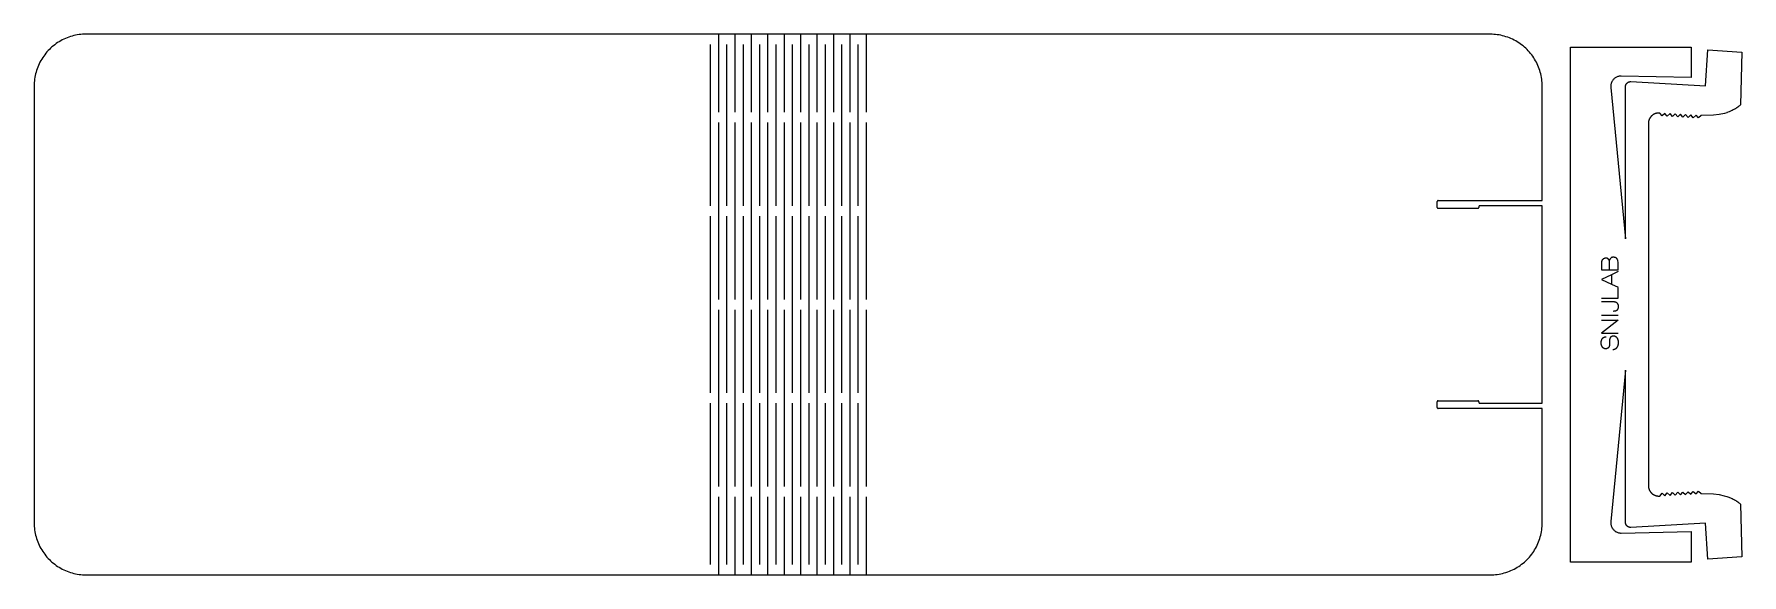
# Model space of a CAD drawing. Extents: x -164 to 164, y -52 to 52.
import ezdxf

# ---------------------------------------------------------------- set-up
doc = ezdxf.new("R2010")
doc.units = 0
doc.header["$MEASUREMENT"] = 0
doc.layers.get('0').update_dxf_attribs({"linetype": 'CONTINUOUS'})

msp = doc.modelspace()

# ---------------------------------------------------------------- linework, layer by layer
for p, q in [((-161.02, 49.32), (-161.26, 49.08)), ((-160.76, 49.54), (-161.02, 49.32)), ((-160.5, 49.76), (-160.76, 49.54)), ((-160.23, 49.98), (-160.5, 49.76)), ((-159.96, 50.18), (-160.23, 49.98)), ((-159.67, 50.37), (-159.96, 50.18)), ((-159.39, 50.55), (-159.67, 50.37)), ((-159.09, 50.72), (-159.39, 50.55)), ((-158.79, 50.89), (-159.09, 50.72)), ((-158.49, 51.04), (-158.79, 50.89)), ((-158.17, 51.18), (-158.49, 51.04)), ((-157.86, 51.31), (-158.17, 51.18)), ((-157.54, 51.43), (-157.86, 51.31)), ((-157.22, 51.54), (-157.54, 51.43)), ((-156.89, 51.64), (-157.22, 51.54)), ((-156.56, 51.72), (-156.89, 51.64)), ((-156.22, 51.8), (-156.56, 51.72)), ((-155.89, 51.86), (-156.22, 51.8)), ((-155.55, 51.91), (-155.89, 51.86)), ((-155.21, 51.95), (-155.55, 51.91)), ((-154.87, 51.98), (-155.21, 51.95)), ((-154.7, 51.99), (-154.87, 51.98)), ((-154.53, 52), (-154.7, 51.99)), ((-154.19, 52.01), (-154.53, 52)), ((-32.61, 51.99), (-154.19, 52.01)), ((-34.19, 49.99), (-34.19, 18.99)), ((-32.61, 51.99), (-32.61, 36.99)), ((-29.45, 51.99), (-32.61, 51.99)), ((-31.03, 49.99), (-31.03, 18.99)), ((-29.45, 51.99), (-29.45, 36.99)), ((-26.3, 51.99), (-29.45, 51.99)), ((-27.87, 49.99), (-27.87, 18.99)), ((-26.3, 51.99), (-26.3, 36.99)), ((-23.14, 51.99), (-26.3, 51.99)), ((-24.72, 49.99), (-24.72, 18.99)), ((-23.14, 51.99), (-23.14, 36.99)), ((-19.98, 51.99), (-23.14, 51.99)), ((-21.56, 49.99), (-21.56, 18.99)), ((-19.98, 51.99), (-19.98, 36.99)), ((-16.82, 51.99), (-19.98, 51.99)), ((-18.4, 49.99), (-18.4, 18.99)), ((-16.82, 51.99), (-16.82, 36.99)), ((-13.66, 51.99), (-16.82, 51.99)), ((-15.24, 49.99), (-15.24, 18.99)), ((-13.66, 51.99), (-13.66, 36.99)), ((-10.51, 51.99), (-13.66, 51.99)), ((-12.09, 49.99), (-12.09, 18.99)), ((-10.51, 51.99), (-10.51, 36.99)), ((-7.35, 51.99), (-10.51, 51.99)), ((-8.93, 49.99), (-8.93, 18.99)), ((-7.35, 51.99), (-7.35, 36.99)), ((-4.19, 51.99), (-7.35, 51.99)), ((-5.77, 49.99), (-5.77, 18.99)), ((115.81, 51.99), (-4.19, 51.99)), ((-4.19, 51.99), (-4.19, 36.99)), ((116.15, 51.99), (115.81, 51.99)), ((116.49, 51.97), (116.15, 51.99)), ((116.83, 51.94), (116.49, 51.97)), ((117.17, 51.9), (116.83, 51.94)), ((117.51, 51.85), (117.17, 51.9)), ((117.84, 51.78), (117.51, 51.85)), ((118.18, 51.71), (117.84, 51.78)), ((118.51, 51.62), (118.18, 51.71)), ((118.83, 51.52), (118.51, 51.62)), ((119.16, 51.42), (118.83, 51.52)), ((119.48, 51.3), (119.16, 51.42)), ((119.79, 51.16), (119.48, 51.3)), ((120.1, 51.02), (119.79, 51.16)), ((120.41, 50.87), (120.1, 51.02)), ((120.71, 50.71), (120.41, 50.87)), ((121.01, 50.54), (120.71, 50.71)), ((121.29, 50.35), (121.01, 50.54)), ((121.58, 50.16), (121.29, 50.35)), ((121.85, 49.96), (121.58, 50.16)), ((122.12, 49.75), (121.85, 49.96)), ((122.38, 49.53), (122.12, 49.75)), ((122.64, 49.3), (122.38, 49.53)), ((122.88, 49.06), (122.64, 49.3)), ((131.22, -0.01), (131.22, 49.53)), ((131.22, 49.53), (154.42, 49.53)), ((154.42, 49.53), (154.42, 43.64)), ((-163.36, 45.99), (-163.49, 45.68)), ((-163.22, 46.3), (-163.36, 45.99)), ((-163.07, 46.61), (-163.22, 46.3)), ((-162.91, 46.91), (-163.07, 46.61)), ((-162.73, 47.2), (-162.91, 46.91)), ((-162.55, 47.49), (-162.73, 47.2)), ((-162.36, 47.77), (-162.55, 47.49)), ((-162.16, 48.05), (-162.36, 47.77)), ((-161.95, 48.32), (-162.16, 48.05)), ((-161.73, 48.58), (-161.95, 48.32)), ((-161.5, 48.83), (-161.73, 48.58)), ((-161.26, 49.08), (-161.5, 48.83)), ((123.12, 48.82), (122.88, 49.06)), ((123.35, 48.56), (123.12, 48.82)), ((123.57, 48.3), (123.35, 48.56)), ((123.78, 48.04), (123.57, 48.3)), ((123.98, 47.76), (123.78, 48.04)), ((124.17, 47.48), (123.98, 47.76)), ((124.35, 47.19), (124.17, 47.48)), ((124.53, 46.89), (124.35, 47.19)), ((124.69, 46.59), (124.53, 46.89)), ((124.84, 46.29), (124.69, 46.59)), ((124.98, 45.98), (124.84, 46.29)), ((125.11, 45.66), (124.98, 45.98)), ((157.21, 42.04), (157.62, 49)), ((157.62, 49), (164.19, 48.56)), ((164.19, 48.56), (163.91, 38.42)), ((-164.17, 42.69), (-164.18, 42.35)), ((-164.14, 43.03), (-164.17, 42.69)), ((-164.1, 43.37), (-164.14, 43.03)), ((-164.04, 43.71), (-164.1, 43.37)), ((-163.98, 44.04), (-164.04, 43.71)), ((-163.91, 44.37), (-163.98, 44.04)), ((-163.82, 44.71), (-163.91, 44.37)), ((-163.72, 45.03), (-163.82, 44.71)), ((-163.61, 45.36), (-163.72, 45.03)), ((-163.49, 45.68), (-163.61, 45.36)), ((125.23, 45.34), (125.11, 45.66)), ((125.34, 45.02), (125.23, 45.34)), ((125.44, 44.69), (125.34, 45.02)), ((125.53, 44.36), (125.44, 44.69)), ((125.6, 44.03), (125.53, 44.36)), ((125.66, 43.69), (125.6, 44.03)), ((125.72, 43.35), (125.66, 43.69)), ((125.76, 43.02), (125.72, 43.35)), ((125.79, 42.68), (125.76, 43.02)), ((139.16, 42.8), (139.11, 42.68)), ((139.22, 42.92), (139.16, 42.8)), ((139.29, 43.04), (139.22, 42.92)), ((139.37, 43.15), (139.29, 43.04)), ((139.46, 43.26), (139.37, 43.15)), ((139.55, 43.35), (139.46, 43.26)), ((139.65, 43.45), (139.55, 43.35)), ((139.75, 43.53), (139.65, 43.45)), ((139.86, 43.61), (139.75, 43.53)), ((139.98, 43.68), (139.86, 43.61)), ((140.1, 43.75), (139.98, 43.68)), ((140.22, 43.8), (140.1, 43.75)), ((140.35, 43.85), (140.22, 43.8)), ((140.48, 43.88), (140.35, 43.85)), ((140.61, 43.91), (140.48, 43.88)), ((140.74, 43.93), (140.61, 43.91)), ((140.88, 43.94), (140.74, 43.93)), ((141.01, 43.95), (140.88, 43.94)), ((154.42, 43.64), (141.01, 43.95)), ((142.21, 42.67), (142.24, 42.7)), ((142.24, 42.7), (142.26, 42.71)), ((142.26, 42.71), (142.29, 42.73)), ((142.29, 42.73), (142.31, 42.74)), ((142.31, 42.74), (142.33, 42.75)), ((142.33, 42.75), (142.35, 42.76)), ((142.35, 42.76), (142.38, 42.77)), ((142.38, 42.77), (142.4, 42.79)), ((142.4, 42.79), (142.42, 42.8)), ((142.42, 42.8), (142.45, 42.81)), ((142.45, 42.81), (142.47, 42.81)), ((142.47, 42.81), (142.49, 42.82)), ((142.49, 42.82), (142.52, 42.83)), ((142.52, 42.83), (142.54, 42.84)), ((142.54, 42.84), (142.57, 42.84)), ((142.57, 42.84), (142.59, 42.85)), ((142.59, 42.85), (142.62, 42.86)), ((142.62, 42.86), (142.64, 42.86)), ((142.64, 42.86), (142.67, 42.86)), ((142.67, 42.86), (142.69, 42.87)), ((142.69, 42.87), (142.72, 42.87)), ((142.72, 42.87), (142.76, 42.87)), ((142.76, 42.87), (142.8, 42.87)), ((142.8, 42.87), (142.83, 42.87)), ((142.83, 42.87), (142.87, 42.87)), ((142.87, 42.87), (157.21, 42.04)), ((-164.18, 42.35), (-164.19, 42.01)), ((-164.19, 42.01), (-164.19, -42.01)), ((125.8, 42.33), (125.79, 42.68)), ((125.81, 41.99), (125.8, 42.33)), ((125.81, 19.99), (125.81, 41.99)), ((138.98, 42.16), (138.97, 42.02)), ((138.97, 42.02), (138.97, 41.89)), ((138.97, 41.89), (138.98, 41.75)), ((139, 42.29), (138.98, 42.16)), ((138.98, 41.75), (141.81, 12.65)), ((139.03, 42.42), (139, 42.29)), ((139.06, 42.55), (139.03, 42.42)), ((139.11, 42.68), (139.06, 42.55)), ((141.81, 41.95), (141.82, 41.99)), ((141.81, 41.91), (141.81, 41.95)), ((141.81, 41.87), (141.81, 41.91)), ((141.81, 39.87), (141.81, 41.87)), ((141.81, 12.65), (141.81, 39.87)), ((141.82, 42.02), (141.83, 42.05)), ((141.82, 41.99), (141.82, 42.02)), ((141.83, 42.08), (141.84, 42.1)), ((141.83, 42.05), (141.83, 42.08)), ((141.84, 42.12), (141.85, 42.15)), ((141.84, 42.1), (141.84, 42.12)), ((141.85, 42.15), (141.86, 42.17)), ((141.86, 42.17), (141.87, 42.2)), ((141.87, 42.22), (141.88, 42.25)), ((141.87, 42.2), (141.87, 42.22)), ((141.88, 42.25), (141.89, 42.27)), ((141.89, 42.27), (141.9, 42.29)), ((141.9, 42.29), (141.92, 42.32)), ((141.92, 42.32), (141.93, 42.34)), ((141.93, 42.34), (141.94, 42.36)), ((141.94, 42.36), (141.95, 42.39)), ((141.95, 42.39), (141.97, 42.41)), ((141.97, 42.41), (141.98, 42.43)), ((141.98, 42.43), (141.99, 42.45)), ((141.99, 42.45), (142.01, 42.47)), ((142.01, 42.47), (142.02, 42.49)), ((142.02, 42.49), (142.05, 42.52)), ((142.05, 42.52), (142.07, 42.55)), ((142.07, 42.55), (142.1, 42.58)), ((142.1, 42.58), (142.13, 42.6)), ((142.13, 42.6), (142.15, 42.63)), ((142.15, 42.63), (142.18, 42.65)), ((142.18, 42.65), (142.21, 42.67)), ((146.71, 36.14), (146.67, 36.1)), ((146.74, 36.18), (146.71, 36.14)), ((146.77, 36.21), (146.74, 36.18)), ((146.81, 36.25), (146.77, 36.21)), ((146.84, 36.28), (146.81, 36.25)), ((146.88, 36.32), (146.84, 36.28)), ((146.92, 36.35), (146.88, 36.32)), ((146.96, 36.38), (146.92, 36.35)), ((147, 36.41), (146.96, 36.38)), ((147.04, 36.44), (147, 36.41)), ((147.08, 36.47), (147.04, 36.44)), ((147.1, 36.49), (147.08, 36.47)), ((147.12, 36.5), (147.1, 36.49)), ((147.14, 36.52), (147.12, 36.5)), ((147.16, 36.53), (147.14, 36.52)), ((147.19, 36.54), (147.16, 36.53)), ((147.21, 36.56), (147.19, 36.54)), ((147.23, 36.57), (147.21, 36.56)), ((147.25, 36.58), (147.23, 36.57)), ((147.27, 36.59), (147.25, 36.58)), ((147.3, 36.61), (147.27, 36.59)), ((147.32, 36.62), (147.3, 36.61)), ((147.34, 36.63), (147.32, 36.62)), ((147.37, 36.64), (147.34, 36.63)), ((147.39, 36.65), (147.37, 36.64)), ((147.41, 36.66), (147.39, 36.65)), ((147.44, 36.67), (147.41, 36.66)), ((147.46, 36.68), (147.44, 36.67)), ((147.48, 36.69), (147.46, 36.68)), ((147.51, 36.7), (147.48, 36.69)), ((147.53, 36.71), (147.51, 36.7)), ((147.56, 36.72), (147.53, 36.71)), ((147.58, 36.73), (147.56, 36.72)), ((147.61, 36.73), (147.58, 36.73)), ((147.63, 36.74), (147.61, 36.73)), ((147.66, 36.75), (147.63, 36.74)), ((147.68, 36.76), (147.66, 36.75)), ((147.71, 36.76), (147.68, 36.76)), ((147.73, 36.77), (147.71, 36.76)), ((147.76, 36.78), (147.73, 36.77)), ((147.78, 36.78), (147.76, 36.78)), ((147.81, 36.79), (147.78, 36.78)), ((147.83, 36.79), (147.81, 36.79)), ((147.86, 36.8), (147.83, 36.79)), ((147.88, 36.8), (147.86, 36.8)), ((147.91, 36.8), (147.88, 36.8)), ((147.93, 36.81), (147.91, 36.8)), ((147.96, 36.81), (147.93, 36.81)), ((147.98, 36.82), (147.96, 36.81)), ((148.01, 36.82), (147.98, 36.82)), ((148.03, 36.82), (148.01, 36.82)), ((148.08, 36.82), (148.03, 36.82)), ((148.13, 36.83), (148.08, 36.82)), ((148.18, 36.83), (148.13, 36.83)), ((148.23, 36.83), (148.18, 36.83)), ((148.28, 36.83), (148.23, 36.83)), ((148.33, 36.83), (148.28, 36.83)), ((148.39, 36.82), (148.33, 36.83)), ((148.86, 36.29), (148.39, 36.82)), ((149.39, 36.76), (148.86, 36.29)), ((149.86, 36.24), (149.39, 36.76)), ((150.39, 36.71), (149.86, 36.24)), ((150.86, 36.18), (150.39, 36.71)), ((151.39, 36.65), (150.86, 36.18)), ((151.86, 36.12), (151.39, 36.65)), ((152.38, 36.59), (151.86, 36.12)), ((152.85, 36.06), (152.38, 36.59)), ((153.38, 36.53), (152.85, 36.06)), ((153.85, 36), (153.38, 36.53)), ((154.38, 36.47), (153.85, 36)), ((154.85, 35.94), (154.38, 36.47)), ((155.38, 36.41), (154.85, 35.94)), ((155.85, 35.89), (155.38, 36.41)), ((156.38, 36.36), (155.85, 35.89)), ((158.77, 36.41), (156.38, 36.36)), ((159.85, 36.55), (158.77, 36.41)), ((160.84, 36.77), (159.85, 36.55)), ((161.28, 36.9), (160.84, 36.77)), ((161.31, 36.91), (161.28, 36.9)), ((161.73, 37.06), (161.31, 36.91)), ((162.14, 37.23), (161.73, 37.06)), ((162.16, 37.25), (162.14, 37.23)), ((162.35, 37.34), (162.16, 37.25)), ((162.54, 37.43), (162.35, 37.34)), ((162.64, 37.49), (162.54, 37.43)), ((162.77, 37.56), (162.64, 37.49)), ((162.84, 37.6), (162.77, 37.56)), ((162.92, 37.65), (162.84, 37.6)), ((163.03, 37.72), (162.92, 37.65)), ((163.09, 37.76), (163.03, 37.72)), ((163.16, 37.81), (163.09, 37.76)), ((163.22, 37.85), (163.16, 37.81)), ((163.28, 37.89), (163.22, 37.85)), ((163.34, 37.94), (163.28, 37.89)), ((163.39, 37.97), (163.34, 37.94)), ((163.47, 38.03), (163.39, 37.97)), ((163.55, 38.09), (163.47, 38.03)), ((163.63, 38.16), (163.55, 38.09)), ((163.71, 38.23), (163.63, 38.16)), ((163.79, 38.29), (163.71, 38.23)), ((163.91, 38.42), (163.79, 38.29)), ((-32.61, 34.99), (-32.61, 0.99)), ((-29.45, 34.99), (-29.45, 0.99)), ((-26.3, 34.99), (-26.3, 0.99)), ((-23.14, 34.99), (-23.14, 0.99)), ((-19.98, 34.99), (-19.98, 0.99)), ((-16.82, 34.99), (-16.82, 0.99)), ((-13.66, 34.99), (-13.66, 0.99)), ((-10.51, 34.99), (-10.51, 0.99)), ((-7.35, 34.99), (-7.35, 0.99)), ((-4.19, 34.99), (-4.19, 0.99)), ((146.23, 35.03), (146.22, 34.98)), ((146.22, 34.98), (146.22, 34.93)), ((146.22, 34.93), (146.22, 34.88)), ((146.22, 34.88), (146.22, 34.83)), ((146.22, 34.83), (146.22, 34.58)), ((146.22, 34.58), (146.22, 12.65)), ((146.24, 35.13), (146.23, 35.08)), ((146.23, 35.08), (146.23, 35.03)), ((146.25, 35.18), (146.24, 35.15)), ((146.24, 35.15), (146.24, 35.13)), ((146.26, 35.23), (146.25, 35.2)), ((146.25, 35.2), (146.25, 35.18)), ((146.27, 35.28), (146.26, 35.25)), ((146.26, 35.25), (146.26, 35.23)), ((146.28, 35.33), (146.27, 35.3)), ((146.27, 35.3), (146.27, 35.28)), ((146.29, 35.35), (146.28, 35.33)), ((146.3, 35.4), (146.29, 35.38)), ((146.29, 35.38), (146.29, 35.35)), ((146.31, 35.43), (146.3, 35.4)), ((146.32, 35.45), (146.31, 35.43)), ((146.33, 35.5), (146.32, 35.48)), ((146.32, 35.48), (146.32, 35.45)), ((146.34, 35.53), (146.33, 35.5)), ((146.35, 35.55), (146.34, 35.53)), ((146.36, 35.57), (146.35, 35.55)), ((146.37, 35.6), (146.36, 35.57)), ((146.38, 35.62), (146.37, 35.6)), ((146.39, 35.64), (146.38, 35.62)), ((146.4, 35.67), (146.39, 35.64)), ((146.41, 35.69), (146.4, 35.67)), ((146.42, 35.71), (146.41, 35.69)), ((146.44, 35.74), (146.42, 35.71)), ((146.45, 35.76), (146.44, 35.74)), ((146.46, 35.78), (146.45, 35.76)), ((146.47, 35.81), (146.46, 35.78)), ((146.48, 35.83), (146.47, 35.81)), ((146.5, 35.85), (146.48, 35.83)), ((146.51, 35.87), (146.5, 35.85)), ((146.52, 35.89), (146.51, 35.87)), ((146.54, 35.92), (146.52, 35.89)), ((146.55, 35.94), (146.54, 35.92)), ((146.57, 35.96), (146.55, 35.94)), ((146.58, 35.98), (146.57, 35.96)), ((146.6, 36), (146.58, 35.98)), ((146.61, 36.02), (146.6, 36)), ((146.63, 36.04), (146.61, 36.02)), ((146.64, 36.06), (146.63, 36.04)), ((146.67, 36.1), (146.64, 36.06)), ((105.62, 19.85), (105.61, 19.82)), ((105.61, 19.82), (105.61, 19.79)), ((105.61, 18.69), (105.61, 19.79)), ((105.63, 19.88), (105.62, 19.85)), ((105.64, 19.9), (105.63, 19.88)), ((105.66, 19.92), (105.64, 19.9)), ((105.68, 19.94), (105.66, 19.92)), ((105.7, 19.96), (105.68, 19.94)), ((105.73, 19.97), (105.7, 19.96)), ((105.75, 19.98), (105.73, 19.97)), ((105.78, 19.99), (105.75, 19.98)), ((105.81, 19.99), (105.78, 19.99)), ((105.81, 19.99), (113.41, 19.99)), ((113.41, 19.99), (125.81, 19.99)), ((-34.19, 16.99), (-34.19, -17.01)), ((-31.03, 16.99), (-31.03, -17.01)), ((-27.87, 16.99), (-27.87, -17.01)), ((-24.72, 16.99), (-24.72, -17.01)), ((-21.56, 16.99), (-21.56, -17.01)), ((-18.4, 16.99), (-18.4, -17.01)), ((-15.24, 16.99), (-15.24, -17.01)), ((-12.09, 16.99), (-12.09, -17.01)), ((-8.93, 16.99), (-8.93, -17.01)), ((-5.77, 16.99), (-5.77, -17.01)), ((105.61, 18.69), (105.61, 18.66)), ((105.61, 18.66), (105.62, 18.64)), ((105.62, 18.64), (105.63, 18.61)), ((105.63, 18.61), (105.64, 18.58)), ((105.64, 18.58), (105.66, 18.56)), ((105.66, 18.56), (105.68, 18.54)), ((105.68, 18.54), (105.7, 18.52)), ((105.7, 18.52), (105.73, 18.51)), ((105.73, 18.51), (105.75, 18.5)), ((105.75, 18.5), (105.78, 18.49)), ((105.78, 18.49), (105.81, 18.49)), ((113.41, 18.49), (105.81, 18.49)), ((113.41, 18.49), (113.44, 18.49)), ((113.44, 18.49), (113.47, 18.5)), ((113.47, 18.5), (113.49, 18.51)), ((113.49, 18.51), (113.52, 18.52)), ((113.52, 18.52), (113.54, 18.54)), ((113.54, 18.54), (113.56, 18.56)), ((113.56, 18.56), (113.58, 18.58)), ((113.58, 18.58), (113.59, 18.61)), ((113.59, 18.61), (113.6, 18.64)), ((113.6, 18.64), (113.61, 18.66)), ((113.62, 18.85), (113.61, 18.82)), ((113.61, 18.82), (113.61, 18.79)), ((113.61, 18.79), (113.61, 18.69)), ((113.61, 18.66), (113.61, 18.69)), ((113.63, 18.88), (113.62, 18.85)), ((113.64, 18.9), (113.63, 18.88)), ((113.66, 18.92), (113.64, 18.9)), ((113.68, 18.94), (113.66, 18.92)), ((113.7, 18.96), (113.68, 18.94)), ((113.73, 18.97), (113.7, 18.96)), ((113.75, 18.98), (113.73, 18.97)), ((113.78, 18.99), (113.75, 18.98)), ((113.81, 18.99), (113.78, 18.99)), ((125.81, 18.99), (113.81, 18.99)), ((125.81, -19.01), (125.81, 18.99)), ((146.22, 12.65), (146.22, -0.01)), ((137.22, 8.17), (137.21, 8.14)), ((137.21, 8.14), (137.21, 8.11)), ((137.21, 8.11), (137.21, 8.08)), ((137.21, 8.08), (137.21, 8.04)), ((137.21, 8.04), (137.21, 8.01)), ((137.21, 8.01), (137.21, 7.98)), ((137.21, 7.98), (137.21, 6.67)), ((137.21, 6.67), (138.7, 6.69)), ((137.23, 8.25), (137.22, 8.22)), ((137.22, 8.22), (137.22, 8.2)), ((137.22, 8.2), (137.22, 8.17)), ((137.24, 8.32), (137.23, 8.29)), ((137.23, 8.29), (137.23, 8.25)), ((137.25, 8.38), (137.24, 8.35)), ((137.24, 8.35), (137.24, 8.32)), ((137.27, 8.43), (137.25, 8.38)), ((137.28, 8.47), (137.27, 8.43)), ((137.29, 8.5), (137.28, 8.47)), ((137.31, 8.53), (137.29, 8.5)), ((137.35, 8.57), (137.31, 8.53)), ((137.39, 8.62), (137.35, 8.57)), ((137.44, 8.66), (137.39, 8.62)), ((137.48, 8.69), (137.44, 8.66)), ((137.51, 8.73), (137.48, 8.69)), ((137.55, 8.76), (137.51, 8.73)), ((137.58, 8.78), (137.55, 8.76)), ((137.61, 8.81), (137.58, 8.78)), ((137.77, 8.88), (137.61, 8.81)), ((137.8, 8.89), (137.77, 8.88)), ((137.82, 8.9), (137.8, 8.89)), ((137.85, 8.91), (137.82, 8.9)), ((137.89, 8.92), (137.85, 8.91)), ((137.92, 8.92), (137.89, 8.92)), ((137.95, 8.93), (137.92, 8.92)), ((137.98, 8.93), (137.95, 8.93)), ((138.02, 8.93), (137.98, 8.93)), ((138.04, 8.93), (138.02, 8.93)), ((138.07, 8.94), (138.04, 8.93)), ((138.1, 8.94), (138.07, 8.94)), ((138.13, 8.94), (138.1, 8.94)), ((138.15, 8.94), (138.13, 8.94)), ((138.18, 8.93), (138.15, 8.94)), ((138.2, 8.93), (138.18, 8.93)), ((138.23, 8.92), (138.2, 8.93)), ((138.25, 8.91), (138.23, 8.92)), ((138.28, 8.91), (138.25, 8.91)), ((138.3, 8.9), (138.28, 8.91)), ((138.32, 8.88), (138.3, 8.9)), ((138.35, 8.87), (138.32, 8.88)), ((138.37, 8.85), (138.35, 8.87)), ((138.4, 8.84), (138.37, 8.85)), ((138.42, 8.82), (138.4, 8.84)), ((138.44, 8.8), (138.42, 8.82)), ((138.46, 8.78), (138.44, 8.8)), ((138.48, 8.76), (138.46, 8.78)), ((138.5, 8.75), (138.48, 8.76)), ((138.52, 8.73), (138.5, 8.75)), ((138.54, 8.71), (138.52, 8.73)), ((138.56, 8.69), (138.54, 8.71)), ((138.58, 8.66), (138.56, 8.69)), ((138.6, 8.64), (138.58, 8.66)), ((138.61, 8.62), (138.6, 8.64)), ((138.63, 8.6), (138.61, 8.62)), ((138.65, 8.58), (138.63, 8.6)), ((138.66, 8.55), (138.65, 8.58)), ((138.68, 8.53), (138.66, 8.55)), ((138.69, 8.51), (138.68, 8.53)), ((138.7, 8.48), (138.69, 8.51)), ((138.73, 8.54), (138.7, 8.48)), ((138.7, 8.48), (138.7, 6.69)), ((138.7, 6.69), (140.41, 6.67)), ((138.76, 8.59), (138.73, 8.54)), ((138.77, 8.61), (138.76, 8.59)), ((138.79, 8.64), (138.77, 8.61)), ((138.8, 8.66), (138.79, 8.64)), ((138.81, 8.68), (138.8, 8.66)), ((138.84, 8.72), (138.81, 8.68)), ((138.87, 8.76), (138.84, 8.72)), ((138.89, 8.8), (138.87, 8.76)), ((138.92, 8.83), (138.89, 8.8)), ((138.99, 8.93), (138.92, 8.83)), ((139.06, 9), (138.99, 8.93)), ((139.08, 9.02), (139.06, 9)), ((139.11, 9.03), (139.08, 9.02)), ((139.13, 9.04), (139.11, 9.03)), ((139.16, 9.05), (139.13, 9.04)), ((139.19, 9.06), (139.16, 9.05)), ((139.21, 9.06), (139.19, 9.06)), ((139.24, 9.07), (139.21, 9.06)), ((139.27, 9.07), (139.24, 9.07)), ((139.3, 9.08), (139.27, 9.07)), ((139.33, 9.08), (139.3, 9.08)), ((139.36, 9.08), (139.33, 9.08)), ((139.4, 9.09), (139.36, 9.08)), ((139.43, 9.09), (139.4, 9.09)), ((139.47, 9.09), (139.43, 9.09)), ((139.5, 9.09), (139.47, 9.09)), ((139.54, 9.09), (139.5, 9.09)), ((139.57, 9.09), (139.54, 9.09)), ((139.6, 9.08), (139.57, 9.09)), ((139.63, 9.08), (139.6, 9.08)), ((139.66, 9.08), (139.63, 9.08)), ((139.69, 9.07), (139.66, 9.08)), ((139.71, 9.07), (139.69, 9.07)), ((139.74, 9.06), (139.71, 9.07)), ((139.76, 9.05), (139.74, 9.06)), ((139.79, 9.05), (139.76, 9.05)), ((139.82, 9.04), (139.79, 9.05)), ((139.85, 9.02), (139.82, 9.04)), ((139.87, 9.01), (139.85, 9.02)), ((139.9, 9), (139.87, 9.01)), ((139.92, 8.99), (139.9, 9)), ((139.95, 8.98), (139.92, 8.99)), ((139.98, 8.97), (139.95, 8.98)), ((140.01, 8.96), (139.98, 8.97)), ((140.03, 8.95), (140.01, 8.96)), ((140.06, 8.93), (140.03, 8.95)), ((140.08, 8.92), (140.06, 8.93)), ((140.11, 8.9), (140.08, 8.92)), ((140.13, 8.87), (140.11, 8.9)), ((140.15, 8.85), (140.13, 8.87)), ((140.16, 8.83), (140.15, 8.85)), ((140.18, 8.81), (140.16, 8.83)), ((140.19, 8.78), (140.18, 8.81)), ((140.2, 8.76), (140.19, 8.78)), ((140.27, 8.62), (140.2, 8.76)), ((140.32, 8.52), (140.27, 8.62)), ((140.34, 8.46), (140.32, 8.52)), ((140.35, 8.43), (140.34, 8.46)), ((140.36, 8.41), (140.35, 8.43)), ((140.39, 8.15), (140.36, 8.41)), ((140.41, 7.89), (140.39, 8.15)), ((140.41, 6.67), (140.41, 7.89)), ((139.13, 5.73), (137.19, 4.81)), ((137.19, 4.81), (139.13, 3.93)), ((140.43, 6.33), (139.13, 5.73)), ((139.13, 5.73), (139.13, 3.93)), ((139.13, 3.93), (140.43, 3.34)), ((137.19, 1.19), (140.43, 1.19)), ((139.42, 0.51), (137.19, 0.51)), ((139.45, 0.51), (139.42, 0.51)), ((139.49, 0.51), (139.45, 0.51)), ((139.52, 0.51), (139.49, 0.51)), ((139.55, 0.5), (139.52, 0.51)), ((139.58, 0.5), (139.55, 0.5)), ((139.61, 0.5), (139.58, 0.5)), ((139.64, 0.49), (139.61, 0.5)), ((139.67, 0.49), (139.64, 0.49)), ((139.7, 0.49), (139.67, 0.49)), ((139.73, 0.48), (139.7, 0.49)), ((139.76, 0.48), (139.73, 0.48)), ((139.78, 0.47), (139.76, 0.48)), ((139.81, 0.47), (139.78, 0.47)), ((139.84, 0.46), (139.81, 0.47)), ((139.86, 0.45), (139.84, 0.46)), ((139.89, 0.45), (139.86, 0.45)), ((139.91, 0.44), (139.89, 0.45)), ((139.95, 0.42), (139.91, 0.44)), ((139.98, 0.41), (139.95, 0.42)), ((140.02, 0.4), (139.98, 0.41)), ((140.05, 0.38), (140.02, 0.4)), ((140.08, 0.37), (140.05, 0.38)), ((140.11, 0.35), (140.08, 0.37)), ((140.14, 0.33), (140.11, 0.35)), ((140.17, 0.31), (140.14, 0.33)), ((140.19, 0.29), (140.17, 0.31)), ((140.22, 0.27), (140.19, 0.29)), ((140.24, 0.25), (140.22, 0.27)), ((140.26, 0.22), (140.24, 0.25)), ((140.29, 0.2), (140.26, 0.22)), ((140.31, 0.17), (140.29, 0.2)), ((140.33, 0.15), (140.31, 0.17)), ((140.34, 0.12), (140.33, 0.15)), ((140.36, 0.09), (140.34, 0.12)), ((140.38, 0.06), (140.36, 0.09)), ((140.39, 0.03), (140.38, 0.06)), ((140.4, 0), (140.39, 0.03)), ((140.42, -0.03), (140.4, 0)), ((140.43, 1.19), (140.43, 3.19)), ((-32.61, -1.01), (-32.61, -35.01)), ((-29.45, -1.01), (-29.45, -35.01)), ((-26.3, -1.01), (-26.3, -35.01)), ((-23.14, -1.01), (-23.14, -35.01)), ((-19.98, -1.01), (-19.98, -35.01)), ((-16.82, -1.01), (-16.82, -35.01)), ((-13.66, -1.01), (-13.66, -35.01)), ((-10.51, -1.01), (-10.51, -35.01)), ((-7.35, -1.01), (-7.35, -35.01)), ((-4.19, -1.01), (-4.19, -35.01)), ((131.22, -49.55), (131.22, -0.01)), ((140.41, -2.99), (137.19, -5.52)), ((137.2, -2.99), (140.41, -2.99)), ((137.21, -2.02), (140.41, -2.03)), ((139.5, -1.26), (139.53, -1.26)), ((139.53, -1.26), (139.56, -1.26)), ((139.56, -1.26), (139.59, -1.25)), ((139.59, -1.25), (139.62, -1.25)), ((139.62, -1.25), (139.65, -1.25)), ((139.65, -1.25), (139.67, -1.25)), ((139.67, -1.25), (139.7, -1.25)), ((139.7, -1.25), (139.73, -1.25)), ((139.73, -1.25), (139.75, -1.24)), ((139.75, -1.24), (139.78, -1.24)), ((139.78, -1.24), (139.81, -1.23)), ((139.81, -1.23), (139.84, -1.23)), ((139.84, -1.23), (139.88, -1.22)), ((139.88, -1.22), (139.91, -1.21)), ((139.91, -1.21), (139.95, -1.2)), ((139.95, -1.2), (139.98, -1.19)), ((139.98, -1.19), (140.01, -1.18)), ((140.01, -1.18), (140.04, -1.17)), ((140.04, -1.17), (140.07, -1.15)), ((140.07, -1.15), (140.1, -1.14)), ((140.1, -1.14), (140.13, -1.12)), ((140.13, -1.12), (140.16, -1.1)), ((140.16, -1.1), (140.18, -1.09)), ((140.18, -1.09), (140.21, -1.07)), ((140.21, -1.07), (140.23, -1.05)), ((140.23, -1.05), (140.25, -1.03)), ((140.25, -1.03), (140.27, -1.01)), ((140.27, -1.01), (140.29, -0.98)), ((140.29, -0.98), (140.31, -0.96)), ((140.31, -0.96), (140.33, -0.93)), ((140.33, -0.93), (140.35, -0.91)), ((140.35, -0.91), (140.36, -0.88)), ((140.36, -0.88), (140.38, -0.86)), ((140.38, -0.86), (140.39, -0.83)), ((140.39, -0.83), (140.4, -0.8)), ((140.4, -0.8), (140.42, -0.77)), ((140.43, -0.06), (140.42, -0.03)), ((140.42, -0.77), (140.43, -0.73)), ((140.44, -0.1), (140.43, -0.06)), ((140.43, -0.73), (140.44, -0.7)), ((140.45, -0.13), (140.44, -0.1)), ((140.44, -0.67), (140.45, -0.63)), ((140.44, -0.7), (140.44, -0.67)), ((140.45, -0.17), (140.45, -0.13)), ((140.46, -0.21), (140.45, -0.17)), ((140.45, -0.63), (140.46, -0.6)), ((140.46, -0.23), (140.46, -0.21)), ((140.47, -0.26), (140.46, -0.23)), ((140.46, -0.56), (140.47, -0.52)), ((140.46, -0.6), (140.46, -0.56)), ((140.47, -0.28), (140.47, -0.26)), ((140.47, -0.31), (140.47, -0.28)), ((140.47, -0.34), (140.47, -0.31)), ((140.47, -0.36), (140.47, -0.34)), ((140.47, -0.39), (140.47, -0.36)), ((140.47, -0.42), (140.47, -0.39)), ((140.47, -0.45), (140.47, -0.42)), ((140.47, -0.47), (140.47, -0.45)), ((140.47, -0.5), (140.47, -0.47)), ((140.47, -0.52), (140.47, -0.5)), ((146.22, -0.01), (146.22, -12.66)), ((137.19, -5.52), (140.43, -5.52)), ((137.36, -6.58), (137.37, -6.56)), ((137.37, -6.56), (137.39, -6.54)), ((137.39, -6.54), (137.41, -6.52)), ((137.41, -6.52), (137.42, -6.49)), ((137.42, -6.49), (137.44, -6.47)), ((137.44, -6.47), (137.46, -6.46)), ((137.46, -6.46), (137.48, -6.44)), ((137.48, -6.44), (137.49, -6.42)), ((137.49, -6.42), (137.51, -6.4)), ((137.51, -6.4), (137.53, -6.39)), ((137.53, -6.39), (137.55, -6.37)), ((137.55, -6.37), (137.57, -6.35)), ((137.57, -6.35), (137.6, -6.34)), ((137.6, -6.34), (137.62, -6.33)), ((137.62, -6.33), (137.64, -6.31)), ((137.64, -6.31), (137.66, -6.3)), ((137.66, -6.3), (137.69, -6.29)), ((137.69, -6.29), (137.71, -6.28)), ((137.71, -6.28), (137.73, -6.27)), ((137.73, -6.27), (137.76, -6.26)), ((137.76, -6.26), (137.78, -6.25)), ((137.78, -6.25), (137.81, -6.24)), ((137.81, -6.24), (137.84, -6.23)), ((137.84, -6.23), (137.86, -6.22)), ((137.86, -6.22), (137.89, -6.22)), ((137.89, -6.22), (137.92, -6.21)), ((137.92, -6.21), (137.94, -6.21)), ((137.94, -6.21), (137.97, -6.2)), ((137.97, -6.2), (138, -6.2)), ((138, -6.2), (138.03, -6.2)), ((138.03, -6.2), (138.06, -6.19)), ((138.06, -6.19), (138.09, -6.19)), ((138.81, -6.56), (138.8, -6.59)), ((138.82, -6.53), (138.81, -6.56)), ((138.83, -6.5), (138.82, -6.53)), ((138.85, -6.48), (138.83, -6.5)), ((138.86, -6.45), (138.85, -6.48)), ((138.87, -6.43), (138.86, -6.45)), ((138.88, -6.41), (138.87, -6.43)), ((138.9, -6.38), (138.88, -6.41)), ((138.92, -6.36), (138.9, -6.38)), ((138.94, -6.33), (138.92, -6.36)), ((138.96, -6.31), (138.94, -6.33)), ((138.98, -6.29), (138.96, -6.31)), ((139, -6.27), (138.98, -6.29)), ((139.02, -6.25), (139, -6.27)), ((139.05, -6.23), (139.02, -6.25)), ((139.07, -6.21), (139.05, -6.23)), ((139.09, -6.2), (139.07, -6.21)), ((139.12, -6.18), (139.09, -6.2)), ((139.15, -6.17), (139.12, -6.18)), ((139.17, -6.15), (139.15, -6.17)), ((139.2, -6.14), (139.17, -6.15)), ((139.23, -6.13), (139.2, -6.14)), ((139.26, -6.12), (139.23, -6.13)), ((139.29, -6.12), (139.26, -6.12)), ((139.31, -6.11), (139.29, -6.12)), ((139.34, -6.11), (139.31, -6.11)), ((139.37, -6.1), (139.34, -6.11)), ((139.39, -6.1), (139.37, -6.1)), ((139.42, -6.1), (139.39, -6.1)), ((139.45, -6.1), (139.42, -6.1)), ((139.48, -6.09), (139.45, -6.1)), ((139.51, -6.09), (139.48, -6.09)), ((139.54, -6.09), (139.51, -6.09)), ((139.56, -6.1), (139.54, -6.09)), ((139.59, -6.1), (139.56, -6.1)), ((139.62, -6.1), (139.59, -6.1)), ((139.65, -6.1), (139.62, -6.1)), ((139.67, -6.11), (139.65, -6.1)), ((139.7, -6.11), (139.67, -6.11)), ((139.73, -6.12), (139.7, -6.11)), ((139.75, -6.12), (139.73, -6.12)), ((139.78, -6.13), (139.75, -6.12)), ((139.8, -6.14), (139.78, -6.13)), ((139.83, -6.15), (139.8, -6.14)), ((139.85, -6.16), (139.83, -6.15)), ((139.88, -6.17), (139.85, -6.16)), ((139.9, -6.18), (139.88, -6.17)), ((139.92, -6.19), (139.9, -6.18)), ((139.94, -6.2), (139.92, -6.19)), ((139.97, -6.21), (139.94, -6.2)), ((139.99, -6.23), (139.97, -6.21)), ((140.01, -6.24), (139.99, -6.23)), ((140.03, -6.26), (140.01, -6.24)), ((140.05, -6.27), (140.03, -6.26)), ((140.07, -6.29), (140.05, -6.27)), ((140.09, -6.3), (140.07, -6.29)), ((140.11, -6.32), (140.09, -6.3)), ((140.13, -6.34), (140.11, -6.32)), ((140.15, -6.36), (140.13, -6.34)), ((140.17, -6.38), (140.15, -6.36)), ((140.19, -6.4), (140.17, -6.38)), ((140.2, -6.42), (140.19, -6.4)), ((140.22, -6.45), (140.2, -6.42)), ((140.24, -6.47), (140.22, -6.45)), ((140.26, -6.5), (140.24, -6.47)), ((140.28, -6.53), (140.26, -6.5)), ((140.3, -6.56), (140.28, -6.53)), ((140.32, -6.6), (140.3, -6.56)), ((137.15, -7.24), (137.16, -7.21)), ((137.15, -7.27), (137.15, -7.24)), ((137.15, -7.3), (137.15, -7.27)), ((137.15, -7.33), (137.15, -7.3)), ((137.15, -7.36), (137.15, -7.33)), ((137.15, -7.4), (137.15, -7.36)), ((137.15, -7.42), (137.15, -7.4)), ((137.15, -7.45), (137.15, -7.42)), ((137.15, -7.48), (137.15, -7.45)), ((137.15, -7.51), (137.15, -7.48)), ((137.15, -7.53), (137.15, -7.51)), ((137.15, -7.56), (137.15, -7.53)), ((137.16, -7.59), (137.15, -7.56)), ((137.16, -7.12), (137.17, -7.09)), ((137.16, -7.15), (137.16, -7.12)), ((137.16, -7.18), (137.16, -7.15)), ((137.16, -7.21), (137.16, -7.18)), ((137.16, -7.61), (137.16, -7.59)), ((137.16, -7.64), (137.16, -7.61)), ((137.17, -7.67), (137.16, -7.64)), ((137.17, -7.07), (137.18, -7.04)), ((137.17, -7.09), (137.17, -7.07)), ((137.17, -7.69), (137.17, -7.67)), ((137.18, -7.73), (137.17, -7.69)), ((137.18, -7.01), (137.19, -6.98)), ((137.18, -7.04), (137.18, -7.01)), ((137.19, -7.77), (137.18, -7.73)), ((137.19, -6.98), (137.2, -6.96)), ((137.2, -7.8), (137.19, -7.77)), ((137.2, -6.93), (137.21, -6.91)), ((137.2, -6.96), (137.2, -6.93)), ((137.21, -7.84), (137.2, -7.8)), ((137.21, -6.91), (137.22, -6.88)), ((137.22, -7.87), (137.21, -7.84)), ((137.22, -6.86), (137.23, -6.83)), ((137.22, -6.88), (137.22, -6.86)), ((137.23, -7.91), (137.22, -7.87)), ((137.23, -6.83), (137.24, -6.81)), ((137.24, -7.94), (137.23, -7.91)), ((137.24, -6.81), (137.25, -6.77)), ((137.25, -7.98), (137.24, -7.94)), ((137.25, -6.77), (137.27, -6.74)), ((137.27, -8.01), (137.25, -7.98)), ((137.27, -6.74), (137.29, -6.7)), ((137.28, -8.04), (137.27, -8.01)), ((137.3, -8.07), (137.28, -8.04)), ((137.29, -6.7), (137.3, -6.67)), ((137.3, -6.67), (137.32, -6.64)), ((137.32, -8.1), (137.3, -8.07)), ((137.32, -6.64), (137.34, -6.61)), ((137.33, -8.13), (137.32, -8.1)), ((137.35, -8.16), (137.33, -8.13)), ((137.34, -6.61), (137.36, -6.58)), ((137.37, -8.19), (137.35, -8.16)), ((137.38, -8.21), (137.37, -8.19)), ((137.4, -8.23), (137.38, -8.21)), ((137.42, -8.25), (137.4, -8.23)), ((137.43, -8.27), (137.42, -8.25)), ((137.46, -8.3), (137.43, -8.27)), ((137.49, -8.32), (137.46, -8.3)), ((137.51, -8.35), (137.49, -8.32)), ((137.54, -8.37), (137.51, -8.35)), ((137.57, -8.39), (137.54, -8.37)), ((137.6, -8.41), (137.57, -8.39)), ((137.63, -8.43), (137.6, -8.41)), ((137.66, -8.45), (137.63, -8.43)), ((137.69, -8.46), (137.66, -8.45)), ((137.73, -8.47), (137.69, -8.46)), ((137.76, -8.49), (137.73, -8.47)), ((137.8, -8.5), (137.76, -8.49)), ((137.83, -8.51), (137.8, -8.5)), ((137.87, -8.51), (137.83, -8.51)), ((137.91, -8.52), (137.87, -8.51)), ((137.93, -8.52), (137.91, -8.52)), ((137.96, -8.52), (137.93, -8.52)), ((137.98, -8.52), (137.96, -8.52)), ((138.01, -8.53), (137.98, -8.52)), ((138.05, -8.52), (138.01, -8.53)), ((138.08, -8.52), (138.05, -8.52)), ((138.11, -8.52), (138.08, -8.52)), ((138.14, -8.52), (138.11, -8.52)), ((138.17, -8.51), (138.14, -8.52)), ((138.2, -8.5), (138.17, -8.51)), ((138.23, -8.49), (138.2, -8.5)), ((138.26, -8.48), (138.23, -8.49)), ((138.29, -8.47), (138.26, -8.48)), ((138.32, -8.46), (138.29, -8.47)), ((138.35, -8.45), (138.32, -8.46)), ((138.38, -8.43), (138.35, -8.45)), ((138.4, -8.41), (138.38, -8.43)), ((138.43, -8.39), (138.4, -8.41)), ((138.46, -8.37), (138.43, -8.39)), ((138.48, -8.35), (138.46, -8.37)), ((138.5, -8.34), (138.48, -8.35)), ((138.52, -8.32), (138.5, -8.34)), ((138.54, -8.3), (138.52, -8.32)), ((138.56, -8.28), (138.54, -8.3)), ((138.58, -8.26), (138.56, -8.28)), ((138.6, -8.23), (138.58, -8.26)), ((138.62, -8.2), (138.6, -8.23)), ((138.64, -8.18), (138.62, -8.2)), ((138.65, -8.15), (138.64, -8.18)), ((138.67, -8.12), (138.65, -8.15)), ((138.68, -8.09), (138.67, -8.12)), ((138.69, -8.06), (138.68, -8.09)), ((138.7, -8.03), (138.69, -8.06)), ((138.71, -7.97), (138.7, -8)), ((138.7, -8), (138.7, -8.03)), ((138.72, -7.13), (138.71, -7.16)), ((138.71, -7.16), (138.71, -7.22)), ((138.71, -7.22), (138.71, -7.9)), ((138.71, -7.9), (138.71, -7.94)), ((138.71, -7.94), (138.71, -7.97)), ((138.73, -6.98), (138.72, -7.01)), ((138.72, -7.01), (138.72, -7.04)), ((138.72, -7.04), (138.72, -7.07)), ((138.72, -7.07), (138.72, -7.1)), ((138.72, -7.1), (138.72, -7.13)), ((138.74, -6.87), (138.73, -6.89)), ((138.73, -6.89), (138.73, -6.92)), ((138.73, -6.92), (138.73, -6.95)), ((138.73, -6.95), (138.73, -6.98)), ((138.75, -6.82), (138.74, -6.84)), ((138.74, -6.84), (138.74, -6.87)), ((138.76, -6.74), (138.75, -6.79)), ((138.75, -6.79), (138.75, -6.82)), ((138.77, -6.69), (138.76, -6.74)), ((138.78, -6.65), (138.77, -6.69)), ((138.79, -6.62), (138.78, -6.65)), ((138.8, -6.59), (138.79, -6.62)), ((139.38, -8.65), (139.42, -8.65)), ((139.42, -8.65), (139.45, -8.64)), ((139.45, -8.64), (139.49, -8.64)), ((139.49, -8.64), (139.52, -8.64)), ((139.52, -8.64), (139.55, -8.63)), ((139.55, -8.63), (139.58, -8.63)), ((139.58, -8.63), (139.61, -8.62)), ((139.61, -8.62), (139.65, -8.62)), ((139.65, -8.62), (139.68, -8.61)), ((139.68, -8.61), (139.71, -8.6)), ((139.71, -8.6), (139.73, -8.59)), ((139.73, -8.59), (139.76, -8.58)), ((139.76, -8.58), (139.79, -8.57)), ((139.79, -8.57), (139.82, -8.56)), ((139.82, -8.56), (139.85, -8.55)), ((139.85, -8.55), (139.87, -8.53)), ((139.87, -8.53), (139.9, -8.52)), ((139.9, -8.52), (139.92, -8.5)), ((139.92, -8.5), (139.95, -8.49)), ((139.95, -8.49), (139.97, -8.47)), ((139.97, -8.47), (140, -8.46)), ((140, -8.46), (140.02, -8.44)), ((140.02, -8.44), (140.04, -8.42)), ((140.04, -8.42), (140.07, -8.4)), ((140.07, -8.4), (140.09, -8.38)), ((140.09, -8.38), (140.11, -8.36)), ((140.11, -8.36), (140.13, -8.34)), ((140.13, -8.34), (140.15, -8.32)), ((140.15, -8.32), (140.17, -8.29)), ((140.17, -8.29), (140.19, -8.27)), ((140.19, -8.27), (140.21, -8.24)), ((140.21, -8.24), (140.22, -8.22)), ((140.22, -8.22), (140.24, -8.2)), ((140.24, -8.2), (140.25, -8.17)), ((140.25, -8.17), (140.27, -8.15)), ((140.27, -8.15), (140.28, -8.13)), ((140.28, -8.13), (140.3, -8.1)), ((140.3, -8.1), (140.31, -8.08)), ((140.31, -8.08), (140.32, -8.05)), ((140.33, -6.62), (140.32, -6.6)), ((140.32, -8.05), (140.33, -8.03)), ((140.34, -6.64), (140.33, -6.62)), ((140.33, -8.03), (140.34, -8)), ((140.35, -6.67), (140.34, -6.64)), ((140.34, -8), (140.36, -7.97)), ((140.36, -6.69), (140.35, -6.67)), ((140.37, -6.71), (140.36, -6.69)), ((140.36, -7.97), (140.37, -7.95)), ((140.38, -6.74), (140.37, -6.71)), ((140.37, -7.95), (140.38, -7.92)), ((140.39, -6.76), (140.38, -6.74)), ((140.38, -7.89), (140.39, -7.86)), ((140.38, -7.92), (140.38, -7.89)), ((140.4, -6.79), (140.39, -6.76)), ((140.39, -7.86), (140.4, -7.83)), ((140.41, -6.81), (140.4, -6.79)), ((140.4, -7.83), (140.41, -7.8)), ((140.41, -6.84), (140.41, -6.81)), ((140.42, -6.86), (140.41, -6.84)), ((140.41, -7.8), (140.42, -7.78)), ((140.43, -6.89), (140.42, -6.86)), ((140.42, -7.75), (140.43, -7.71)), ((140.42, -7.78), (140.42, -7.75)), ((140.43, -6.91), (140.43, -6.89)), ((140.44, -6.94), (140.43, -6.91)), ((140.43, -7.71), (140.44, -7.68)), ((140.44, -6.97), (140.44, -6.94)), ((140.45, -6.99), (140.44, -6.97)), ((140.44, -7.65), (140.45, -7.62)), ((140.44, -7.68), (140.44, -7.65)), ((140.45, -7.02), (140.45, -6.99)), ((140.46, -7.05), (140.45, -7.02)), ((140.45, -7.59), (140.46, -7.56)), ((140.45, -7.62), (140.45, -7.59)), ((140.46, -7.08), (140.46, -7.05)), ((140.46, -7.11), (140.46, -7.08)), ((140.47, -7.13), (140.46, -7.11)), ((140.46, -7.49), (140.47, -7.46)), ((140.46, -7.52), (140.46, -7.49)), ((140.46, -7.56), (140.46, -7.52)), ((140.47, -7.16), (140.47, -7.13)), ((140.47, -7.19), (140.47, -7.16)), ((140.47, -7.22), (140.47, -7.19)), ((140.47, -7.25), (140.47, -7.22)), ((140.47, -7.28), (140.47, -7.25)), ((140.47, -7.32), (140.47, -7.28)), ((140.47, -7.35), (140.47, -7.32)), ((140.47, -7.39), (140.47, -7.35)), ((140.47, -7.42), (140.47, -7.39)), ((140.47, -7.46), (140.47, -7.42)), ((141.81, -12.66), (138.98, -41.77)), ((141.81, -39.89), (141.81, -12.66)), ((146.22, -12.66), (146.22, -34.59)), ((-34.19, -19.01), (-34.19, -50.01)), ((-31.03, -19.01), (-31.03, -50.01)), ((-27.87, -19.01), (-27.87, -50.01)), ((-24.72, -19.01), (-24.72, -50.01)), ((-21.56, -19.01), (-21.56, -50.01)), ((-18.4, -19.01), (-18.4, -50.01)), ((-15.24, -19.01), (-15.24, -50.01)), ((-12.09, -19.01), (-12.09, -50.01)), ((-8.93, -19.01), (-8.93, -50.01)), ((-5.77, -19.01), (-5.77, -50.01)), ((105.62, -18.65), (105.61, -18.68)), ((105.61, -18.68), (105.61, -18.71)), ((105.61, -19.81), (105.61, -18.71)), ((105.63, -18.62), (105.62, -18.65)), ((105.64, -18.6), (105.63, -18.62)), ((105.66, -18.58), (105.64, -18.6)), ((105.68, -18.56), (105.66, -18.58)), ((105.7, -18.54), (105.68, -18.56)), ((105.73, -18.53), (105.7, -18.54)), ((105.75, -18.52), (105.73, -18.53)), ((105.78, -18.51), (105.75, -18.52)), ((105.81, -18.51), (105.78, -18.51)), ((105.81, -18.51), (113.41, -18.51)), ((113.44, -18.51), (113.41, -18.51)), ((113.47, -18.52), (113.44, -18.51)), ((113.49, -18.53), (113.47, -18.52)), ((113.52, -18.54), (113.49, -18.53)), ((113.54, -18.56), (113.52, -18.54)), ((113.56, -18.58), (113.54, -18.56)), ((113.58, -18.6), (113.56, -18.58)), ((113.59, -18.62), (113.58, -18.6)), ((113.6, -18.65), (113.59, -18.62)), ((113.61, -18.68), (113.6, -18.65)), ((113.61, -18.71), (113.61, -18.68)), ((113.61, -18.71), (113.61, -18.81)), ((113.61, -18.81), (113.61, -18.84)), ((113.61, -18.84), (113.62, -18.86)), ((113.62, -18.86), (113.63, -18.89)), ((113.63, -18.89), (113.64, -18.92)), ((113.64, -18.92), (113.66, -18.94)), ((113.66, -18.94), (113.68, -18.96)), ((113.68, -18.96), (113.7, -18.98)), ((113.7, -18.98), (113.73, -18.99)), ((113.73, -18.99), (113.75, -19)), ((113.75, -19), (113.78, -19.01)), ((113.78, -19.01), (113.81, -19.01)), ((113.81, -19.01), (125.81, -19.01)), ((105.61, -19.81), (105.61, -19.84)), ((105.61, -19.84), (105.62, -19.86)), ((105.62, -19.86), (105.63, -19.89)), ((105.63, -19.89), (105.64, -19.92)), ((105.64, -19.92), (105.66, -19.94)), ((105.66, -19.94), (105.68, -19.96)), ((105.68, -19.96), (105.7, -19.98)), ((105.7, -19.98), (105.73, -19.99)), ((105.73, -19.99), (105.75, -20)), ((105.75, -20), (105.78, -20.01)), ((105.78, -20.01), (105.81, -20.01)), ((113.41, -20.01), (105.81, -20.01)), ((125.81, -20.01), (113.41, -20.01)), ((125.81, -42.01), (125.81, -20.01)), ((146.22, -34.59), (146.22, -34.84)), ((146.22, -34.84), (146.22, -34.89)), ((146.22, -34.89), (146.22, -34.94)), ((146.22, -34.94), (146.22, -34.99)), ((146.22, -34.99), (146.23, -35.04)), ((146.23, -35.04), (146.23, -35.09)), ((146.23, -35.09), (146.24, -35.14)), ((146.24, -35.14), (146.24, -35.17)), ((146.24, -35.17), (146.25, -35.19)), ((146.25, -35.19), (146.25, -35.22)), ((146.25, -35.22), (146.26, -35.24)), ((146.26, -35.24), (146.26, -35.27)), ((146.26, -35.27), (146.27, -35.29)), ((146.27, -35.29), (146.27, -35.32)), ((146.27, -35.32), (146.28, -35.34)), ((146.28, -35.34), (146.29, -35.37)), ((146.29, -35.37), (146.29, -35.39)), ((146.29, -35.39), (146.3, -35.42)), ((146.3, -35.42), (146.31, -35.44)), ((146.31, -35.44), (146.32, -35.47)), ((146.32, -35.47), (146.32, -35.49)), ((146.32, -35.49), (146.33, -35.52)), ((146.33, -35.52), (146.34, -35.54)), ((146.34, -35.54), (146.35, -35.56)), ((146.35, -35.56), (146.36, -35.59)), ((146.36, -35.59), (146.37, -35.61)), ((146.37, -35.61), (146.38, -35.64)), ((146.38, -35.64), (146.39, -35.66)), ((146.39, -35.66), (146.4, -35.68)), ((146.4, -35.68), (146.41, -35.71)), ((146.41, -35.71), (146.42, -35.73)), ((146.42, -35.73), (146.44, -35.75)), ((146.44, -35.75), (146.45, -35.78)), ((146.45, -35.78), (146.46, -35.8)), ((146.46, -35.8), (146.47, -35.82)), ((146.47, -35.82), (146.48, -35.84)), ((146.48, -35.84), (146.5, -35.87)), ((146.5, -35.87), (146.51, -35.89)), ((146.51, -35.89), (146.52, -35.91)), ((146.52, -35.91), (146.54, -35.93)), ((146.54, -35.93), (146.55, -35.95)), ((146.55, -35.95), (146.57, -35.97)), ((146.57, -35.97), (146.58, -35.99)), ((146.58, -35.99), (146.6, -36.02)), ((146.6, -36.02), (146.61, -36.04)), ((146.61, -36.04), (146.63, -36.06)), ((146.63, -36.06), (146.64, -36.08)), ((146.64, -36.08), (146.67, -36.12)), ((146.67, -36.12), (146.71, -36.15)), ((152.38, -36.6), (152.85, -36.08)), ((152.85, -36.08), (153.38, -36.55)), ((153.38, -36.55), (153.85, -36.02)), ((153.85, -36.02), (154.38, -36.49)), ((154.38, -36.49), (154.85, -35.96)), ((154.85, -35.96), (155.38, -36.43)), ((155.38, -36.43), (155.85, -35.9)), ((155.85, -35.9), (156.38, -36.37)), ((-32.61, -37.01), (-32.61, -52.01)), ((-29.45, -37.01), (-29.45, -52.01)), ((-26.3, -37.01), (-26.3, -52.01)), ((-23.14, -37.01), (-23.14, -52.01)), ((-19.98, -37.01), (-19.98, -52.01)), ((-16.82, -37.01), (-16.82, -52.01)), ((-13.66, -37.01), (-13.66, -52.01)), ((-10.51, -37.01), (-10.51, -52.01)), ((-7.35, -37.01), (-7.35, -52.01)), ((-4.19, -37.01), (-4.19, -52.01)), ((146.71, -36.15), (146.74, -36.19)), ((146.74, -36.19), (146.77, -36.23)), ((146.77, -36.23), (146.81, -36.26)), ((146.81, -36.26), (146.84, -36.3)), ((146.84, -36.3), (146.88, -36.33)), ((146.88, -36.33), (146.92, -36.36)), ((146.92, -36.36), (146.96, -36.4)), ((146.96, -36.4), (147, -36.43)), ((147, -36.43), (147.04, -36.46)), ((147.04, -36.46), (147.08, -36.49)), ((147.08, -36.49), (147.1, -36.5)), ((147.1, -36.5), (147.12, -36.52)), ((147.12, -36.52), (147.14, -36.53)), ((147.14, -36.53), (147.16, -36.54)), ((147.16, -36.54), (147.19, -36.56)), ((147.19, -36.56), (147.21, -36.57)), ((147.21, -36.57), (147.23, -36.58)), ((147.23, -36.58), (147.25, -36.6)), ((147.25, -36.6), (147.27, -36.61)), ((147.27, -36.61), (147.3, -36.62)), ((147.3, -36.62), (147.32, -36.63)), ((147.32, -36.63), (147.34, -36.64)), ((147.34, -36.64), (147.37, -36.65)), ((147.37, -36.65), (147.39, -36.66)), ((147.39, -36.66), (147.41, -36.68)), ((147.41, -36.68), (147.44, -36.69)), ((147.44, -36.69), (147.46, -36.7)), ((147.46, -36.7), (147.48, -36.7)), ((147.48, -36.7), (147.51, -36.71)), ((147.51, -36.71), (147.53, -36.72)), ((147.53, -36.72), (147.56, -36.73)), ((147.56, -36.73), (147.58, -36.74)), ((147.58, -36.74), (147.61, -36.75)), ((147.61, -36.75), (147.63, -36.76)), ((147.63, -36.76), (147.66, -36.76)), ((147.66, -36.76), (147.68, -36.77)), ((147.68, -36.77), (147.71, -36.78)), ((147.71, -36.78), (147.73, -36.78)), ((147.73, -36.78), (147.76, -36.79)), ((147.76, -36.79), (147.78, -36.8)), ((147.78, -36.8), (147.81, -36.8)), ((147.81, -36.8), (147.83, -36.81)), ((147.83, -36.81), (147.86, -36.81)), ((147.86, -36.81), (147.88, -36.82)), ((147.88, -36.82), (147.91, -36.82)), ((147.91, -36.82), (147.93, -36.82)), ((147.93, -36.82), (147.96, -36.83)), ((147.96, -36.83), (147.98, -36.83)), ((147.98, -36.83), (148.01, -36.83)), ((148.01, -36.83), (148.03, -36.84)), ((148.03, -36.84), (148.08, -36.84)), ((148.08, -36.84), (148.13, -36.84)), ((148.13, -36.84), (148.18, -36.84)), ((148.18, -36.84), (148.23, -36.84)), ((148.23, -36.84), (148.28, -36.84)), ((148.28, -36.84), (148.33, -36.84)), ((148.33, -36.84), (148.39, -36.84)), ((148.39, -36.84), (148.86, -36.31)), ((148.86, -36.31), (149.39, -36.78)), ((149.39, -36.78), (149.86, -36.25)), ((149.86, -36.25), (150.39, -36.72)), ((150.39, -36.72), (150.86, -36.19)), ((150.86, -36.19), (151.39, -36.66)), ((151.39, -36.66), (151.86, -36.13)), ((151.86, -36.13), (152.38, -36.6)), ((156.38, -36.37), (158.77, -36.42)), ((158.77, -36.42), (159.84, -36.56)), ((159.84, -36.56), (160.82, -36.78)), ((160.82, -36.78), (161.28, -36.92)), ((161.28, -36.92), (161.31, -36.93)), ((161.31, -36.93), (161.72, -37.08)), ((161.72, -37.08), (162.14, -37.25)), ((162.14, -37.25), (162.16, -37.26)), ((162.16, -37.26), (162.34, -37.34)), ((162.34, -37.34), (162.53, -37.44)), ((162.53, -37.44), (162.64, -37.5)), ((162.64, -37.5), (162.77, -37.58)), ((162.77, -37.58), (162.84, -37.61)), ((162.84, -37.61), (162.92, -37.66)), ((162.92, -37.66), (163.03, -37.73)), ((163.03, -37.73), (163.09, -37.78)), ((163.09, -37.78), (163.16, -37.82)), ((163.16, -37.82), (163.22, -37.86)), ((163.22, -37.86), (163.28, -37.9)), ((163.28, -37.9), (163.34, -37.95)), ((163.34, -37.95), (163.39, -37.98)), ((163.39, -37.98), (163.47, -38.04)), ((163.47, -38.04), (163.55, -38.11)), ((163.55, -38.11), (163.63, -38.17)), ((163.63, -38.17), (163.71, -38.24)), ((163.71, -38.24), (163.79, -38.31)), ((163.79, -38.31), (163.9, -38.41)), ((163.9, -38.41), (164.19, -48.57)), ((-164.19, -42.01), (-164.18, -42.35)), ((-164.18, -42.35), (-164.17, -42.69)), ((125.79, -42.69), (125.8, -42.35)), ((125.8, -42.35), (125.81, -42.01)), ((138.98, -41.77), (138.97, -41.9)), ((138.97, -41.9), (138.97, -42.04)), ((138.97, -42.04), (138.98, -42.17)), ((138.98, -42.17), (139, -42.31)), ((139, -42.31), (139.03, -42.44)), ((139.03, -42.44), (139.06, -42.57)), ((139.06, -42.57), (139.11, -42.7)), ((141.81, -41.89), (141.81, -39.89)), ((141.81, -41.93), (141.81, -41.89)), ((141.81, -41.96), (141.81, -41.93)), ((141.82, -42), (141.81, -41.96)), ((141.82, -42.04), (141.82, -42)), ((141.83, -42.06), (141.82, -42.04)), ((141.83, -42.09), (141.83, -42.06)), ((141.84, -42.11), (141.83, -42.09)), ((141.84, -42.14), (141.84, -42.11)), ((141.85, -42.16), (141.84, -42.14)), ((141.86, -42.19), (141.85, -42.16)), ((141.87, -42.21), (141.86, -42.19)), ((141.87, -42.24), (141.87, -42.21)), ((141.88, -42.26), (141.87, -42.24)), ((141.89, -42.29), (141.88, -42.26)), ((141.9, -42.31), (141.89, -42.29)), ((141.92, -42.33), (141.9, -42.31)), ((141.93, -42.36), (141.92, -42.33)), ((141.94, -42.38), (141.93, -42.36)), ((141.95, -42.4), (141.94, -42.38)), ((141.97, -42.42), (141.95, -42.4)), ((141.98, -42.44), (141.97, -42.42)), ((141.99, -42.46), (141.98, -42.44)), ((142.01, -42.49), (141.99, -42.46)), ((142.02, -42.51), (142.01, -42.49)), ((142.05, -42.54), (142.02, -42.51)), ((142.07, -42.56), (142.05, -42.54)), ((142.1, -42.59), (142.07, -42.56)), ((142.13, -42.62), (142.1, -42.59)), ((142.15, -42.64), (142.13, -42.62)), ((142.18, -42.67), (142.15, -42.64)), ((142.21, -42.69), (142.18, -42.67)), ((142.24, -42.71), (142.21, -42.69)), ((157.21, -42.05), (142.87, -42.89)), ((157.62, -49.01), (157.21, -42.05)), ((-164.17, -42.69), (-164.14, -43.03)), ((-164.14, -43.03), (-164.1, -43.37)), ((-164.1, -43.37), (-164.04, -43.71)), ((-164.04, -43.71), (-163.98, -44.04)), ((-163.98, -44.04), (-163.91, -44.37)), ((-163.91, -44.37), (-163.82, -44.71)), ((-163.82, -44.71), (-163.72, -45.03)), ((-163.72, -45.03), (-163.61, -45.36)), ((-163.61, -45.36), (-163.49, -45.68)), ((-163.49, -45.68), (-163.36, -45.99)), ((124.98, -45.99), (125.11, -45.68)), ((125.11, -45.68), (125.23, -45.36)), ((125.23, -45.36), (125.34, -45.03)), ((125.34, -45.03), (125.44, -44.71)), ((125.44, -44.71), (125.53, -44.37)), ((125.53, -44.37), (125.6, -44.04)), ((125.6, -44.04), (125.66, -43.71)), ((125.66, -43.71), (125.72, -43.37)), ((125.72, -43.37), (125.76, -43.03)), ((125.76, -43.03), (125.79, -42.69)), ((139.11, -42.7), (139.16, -42.82)), ((139.16, -42.82), (139.22, -42.94)), ((139.22, -42.94), (139.29, -43.05)), ((139.29, -43.05), (139.37, -43.17)), ((139.37, -43.17), (139.46, -43.27)), ((139.46, -43.27), (139.55, -43.37)), ((139.55, -43.37), (139.65, -43.46)), ((139.65, -43.46), (139.75, -43.55)), ((139.75, -43.55), (139.86, -43.63)), ((139.86, -43.63), (139.98, -43.7)), ((139.98, -43.7), (140.1, -43.76)), ((140.1, -43.76), (140.22, -43.82)), ((140.22, -43.82), (140.35, -43.86)), ((140.35, -43.86), (140.48, -43.9)), ((140.48, -43.9), (140.61, -43.93)), ((140.61, -43.93), (140.74, -43.95)), ((140.74, -43.95), (140.88, -43.96)), ((140.88, -43.96), (141.01, -43.96)), ((141.01, -43.96), (154.42, -43.66)), ((142.26, -42.73), (142.24, -42.71)), ((142.29, -42.74), (142.26, -42.73)), ((142.31, -42.75), (142.29, -42.74)), ((142.33, -42.77), (142.31, -42.75)), ((142.35, -42.78), (142.33, -42.77)), ((142.38, -42.79), (142.35, -42.78)), ((142.4, -42.8), (142.38, -42.79)), ((142.42, -42.81), (142.4, -42.8)), ((142.45, -42.82), (142.42, -42.81)), ((142.47, -42.83), (142.45, -42.82)), ((142.49, -42.84), (142.47, -42.83)), ((142.52, -42.85), (142.49, -42.84)), ((142.54, -42.85), (142.52, -42.85)), ((142.57, -42.86), (142.54, -42.85)), ((142.59, -42.87), (142.57, -42.86)), ((142.62, -42.87), (142.59, -42.87)), ((142.64, -42.88), (142.62, -42.87)), ((142.67, -42.88), (142.64, -42.88)), ((142.69, -42.88), (142.67, -42.88)), ((142.72, -42.89), (142.69, -42.88)), ((142.76, -42.89), (142.72, -42.89)), ((142.8, -42.89), (142.76, -42.89)), ((142.83, -42.89), (142.8, -42.89)), ((142.87, -42.89), (142.83, -42.89)), ((154.42, -43.66), (154.42, -49.55)), ((-163.36, -45.99), (-163.22, -46.3)), ((-163.22, -46.3), (-163.07, -46.61)), ((-163.07, -46.61), (-162.91, -46.91)), ((-162.91, -46.91), (-162.73, -47.2)), ((-162.73, -47.2), (-162.55, -47.49)), ((-162.55, -47.49), (-162.36, -47.77)), ((-162.36, -47.77), (-162.16, -48.05)), ((-162.16, -48.05), (-161.95, -48.32)), ((-161.95, -48.32), (-161.73, -48.58)), ((-161.73, -48.58), (-161.5, -48.83)), ((-161.5, -48.83), (-161.26, -49.08)), ((-161.26, -49.08), (-161.02, -49.32)), ((122.64, -49.32), (122.88, -49.08)), ((122.88, -49.08), (123.12, -48.83)), ((123.12, -48.83), (123.35, -48.58)), ((123.35, -48.58), (123.57, -48.32)), ((123.57, -48.32), (123.78, -48.05)), ((123.78, -48.05), (123.98, -47.77)), ((123.98, -47.77), (124.17, -47.49)), ((124.17, -47.49), (124.35, -47.2)), ((124.35, -47.2), (124.53, -46.91)), ((124.53, -46.91), (124.69, -46.61)), ((124.69, -46.61), (124.84, -46.3)), ((124.84, -46.3), (124.98, -45.99)), ((164.19, -48.57), (157.62, -49.01)), ((-161.02, -49.32), (-160.76, -49.54)), ((-160.76, -49.54), (-160.5, -49.76)), ((-160.5, -49.76), (-160.23, -49.98)), ((-160.23, -49.98), (-159.96, -50.18)), ((-159.96, -50.18), (-159.67, -50.37)), ((-159.67, -50.37), (-159.39, -50.55)), ((-159.39, -50.55), (-159.09, -50.72)), ((-159.09, -50.72), (-158.79, -50.89)), ((-158.79, -50.89), (-158.49, -51.04)), ((-158.49, -51.04), (-158.17, -51.18)), ((-158.17, -51.18), (-157.86, -51.31)), ((-157.86, -51.31), (-157.54, -51.43)), ((-157.54, -51.43), (-157.22, -51.54)), ((-157.22, -51.54), (-156.89, -51.64)), ((-156.89, -51.64), (-156.56, -51.72)), ((-156.56, -51.72), (-156.22, -51.8)), ((-156.22, -51.8), (-155.89, -51.86)), ((-155.89, -51.86), (-155.55, -51.91)), ((-155.55, -51.91), (-155.21, -51.95)), ((-155.21, -51.95), (-154.87, -51.98)), ((-154.87, -51.98), (-154.53, -52)), ((-154.53, -52), (-154.19, -52.01)), ((-154.19, -52.01), (-32.61, -52.01)), ((-32.61, -52.01), (-29.45, -52.01)), ((-29.45, -52.01), (-26.3, -52.01)), ((-26.3, -52.01), (-23.14, -52.01)), ((-23.14, -52.01), (-19.98, -52.01)), ((-19.98, -52.01), (115.81, -52.01)), ((115.81, -52.01), (116.15, -52)), ((116.15, -52), (116.49, -51.98)), ((116.49, -51.98), (116.83, -51.95)), ((116.83, -51.95), (117.17, -51.91)), ((117.17, -51.91), (117.51, -51.86)), ((117.51, -51.86), (117.84, -51.8)), ((117.84, -51.8), (118.18, -51.72)), ((118.18, -51.72), (118.51, -51.64)), ((118.51, -51.64), (118.83, -51.54)), ((118.83, -51.54), (119.16, -51.43)), ((119.16, -51.43), (119.48, -51.31)), ((119.48, -51.31), (119.79, -51.18)), ((119.79, -51.18), (120.1, -51.04)), ((120.1, -51.04), (120.41, -50.89)), ((120.41, -50.89), (120.71, -50.72)), ((120.71, -50.72), (121.01, -50.55)), ((121.01, -50.55), (121.29, -50.37)), ((121.29, -50.37), (121.58, -50.18)), ((121.58, -50.18), (121.85, -49.98)), ((121.85, -49.98), (122.12, -49.76)), ((122.12, -49.76), (122.38, -49.54)), ((122.38, -49.54), (122.64, -49.32)), ((154.42, -49.55), (131.22, -49.55))]:
    msp.add_line(p, q)

doc.saveas('drawing.dxf')
